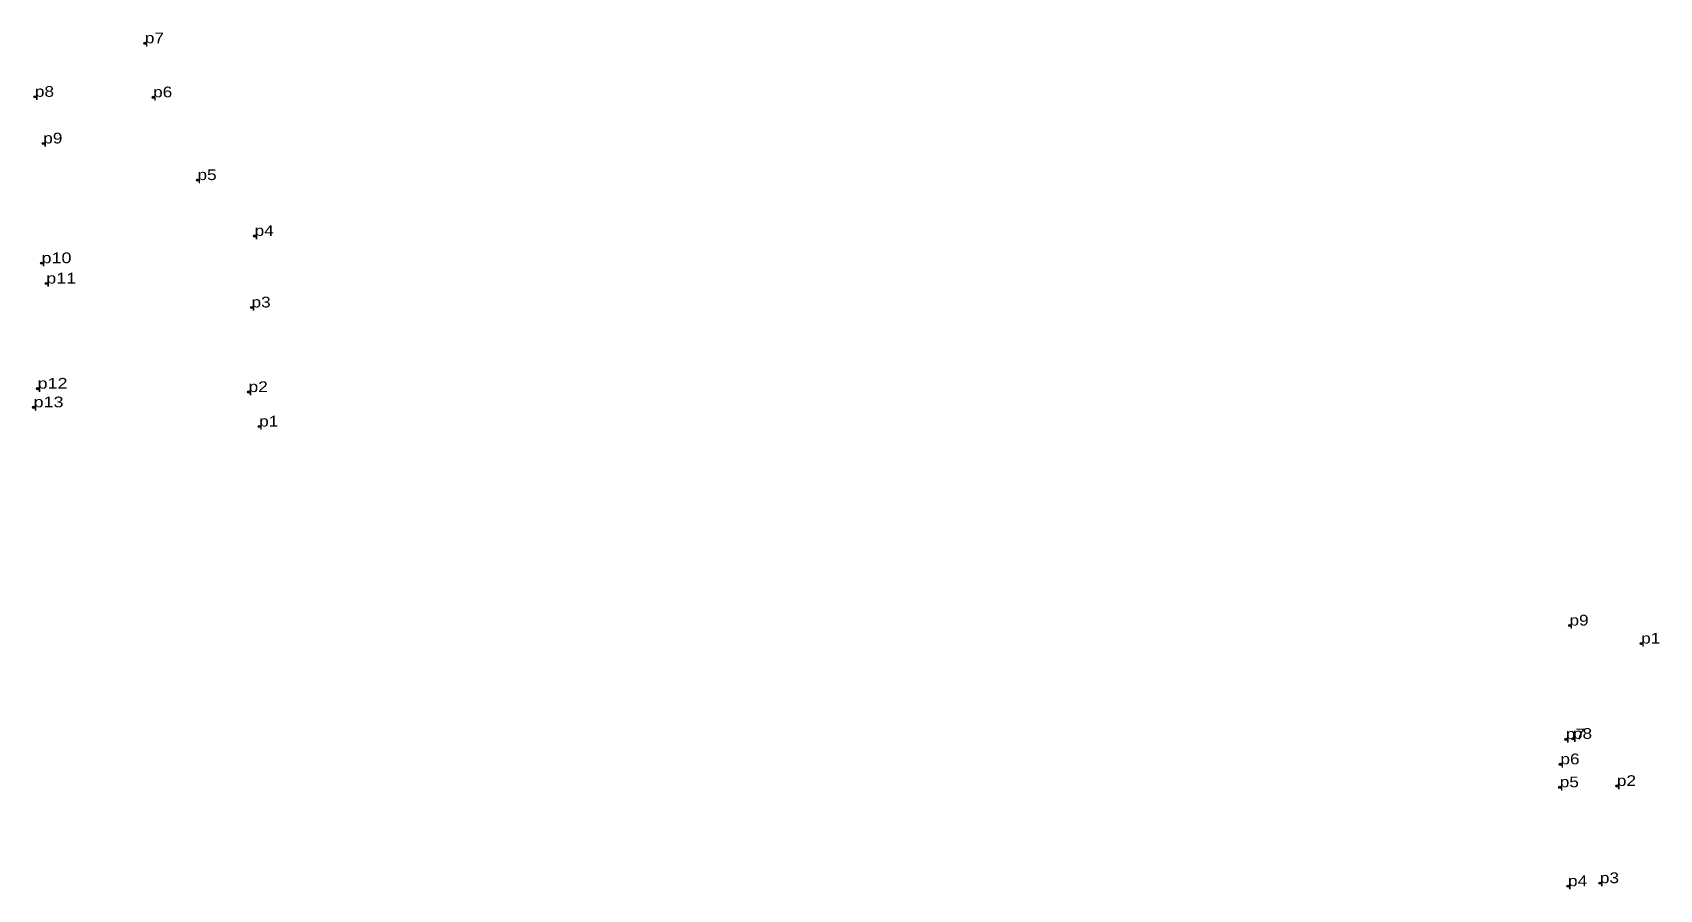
# Model space of a CAD drawing. Header units: metres. Extents: x 547657 to 551469, y 1821372 to 1823520.
# Drawn here: x 547657.1 to 547929.9, y 1823376.4 to 1823520.1 of the extents above; entities that cross this region are included whole.
import ezdxf

# ---------------------------------------------------------------- set-up
doc = ezdxf.new("R2010")
doc.units = ezdxf.units.M
doc.header["$LTSCALE"] = 0.72
doc.header["$PDMODE"] = 32
doc.header["$PDSIZE"] = 0.36
doc.layers.add('12', color=7, linetype='Continuous')
doc.layers.add('7', color=7, linetype='Continuous')

msp = doc.modelspace()

# ---------------------------------------------------------------- texts
at = {"layer": '12'}
for s, width, p in [('p7', 1.2, (547675.92, 1823518.27)), ('p8', 1.2, (547657.48, 1823509.3)), ('p6', 1.2, (547677.31, 1823509.21)), ('p9', 1.2, (547658.88, 1823501.48)), ('p5', 1.2, (547684.75, 1823495.34)), ('p4', 1.2, (547694.33, 1823485.98)), ('p10', 1.25, (547658.6, 1823481.41)), ('p11', 1.25, (547659.39, 1823478)), ('p3', 1.2, (547693.81, 1823473.99)), ('p12', 1.25, (547657.94, 1823460.38)), ('p2', 1.2, (547693.33, 1823459.81)), ('p13', 1.25, (547657.27, 1823457.25)), ('p1', 1.2, (547695.09, 1823454.03)), ('p9', 1.2, (547914.83, 1823420.67)), ('p1', 1.2, (547926.85, 1823417.65)), ('p7', 1.2, (547914.23, 1823401.61)), ('p8', 1.2, (547915.41, 1823401.68)), ('p6', 1.2, (547913.31, 1823397.41)), ('p5', 1.2, (547913.2, 1823393.56)), ('p2', 1.2, (547922.78, 1823393.78)), ('p4', 1.2, (547914.58, 1823376.98)), ('p3', 1.2, (547919.93, 1823377.49))]:
    msp.add_text(s, height=1.8, dxfattribs=dict(at, width=width)).set_placement(p)

# ---------------------------------------------------------------- linework, layer by layer
at = {"layer": '7'}
for p in [(547675.92, 1823518.27), (547657.48, 1823509.3), (547677.31, 1823509.21), (547658.88, 1823501.48), (547684.75, 1823495.34), (547694.33, 1823485.98), (547658.6, 1823481.41), (547659.39, 1823478), (547693.81, 1823473.99), (547657.94, 1823460.38), (547693.33, 1823459.81), (547657.27, 1823457.25), (547695.09, 1823454.03), (547914.83, 1823420.67), (547926.85, 1823417.65), (547914.23, 1823401.61), (547915.41, 1823401.68), (547913.31, 1823397.41), (547913.2, 1823393.56), (547922.78, 1823393.78), (547914.58, 1823376.98), (547919.93, 1823377.49)]:
    msp.add_point(p, dxfattribs=at)

msp.set_redraw_order([(e.dxf.handle, doc.entitydb.next_handle()) for e in msp.query("TEXT MTEXT ATTDEF DIMENSION ARC_DIMENSION")])  # texts and dimensions are drawn at this point

doc.saveas('drawing.dxf')
